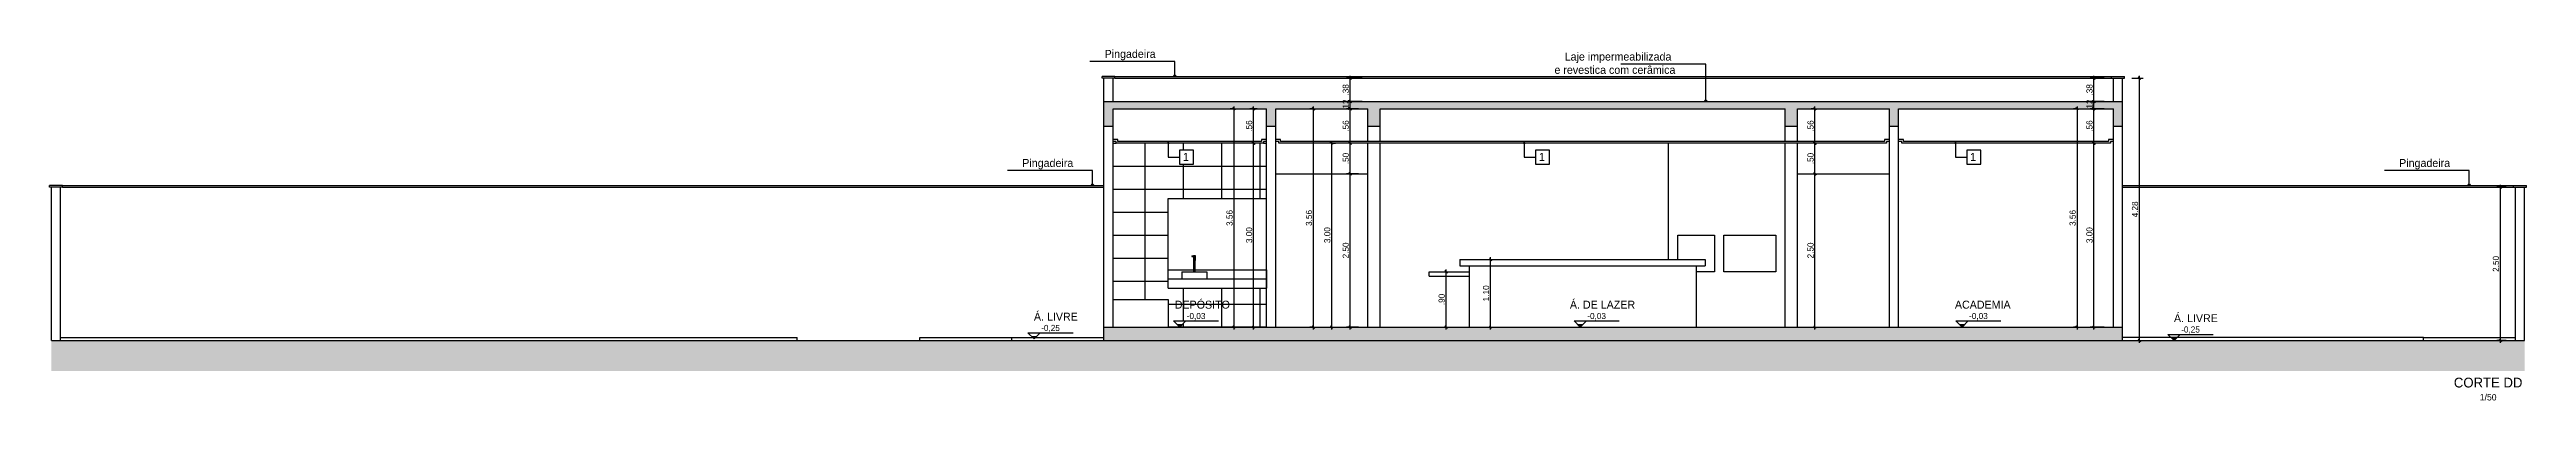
# Model space of a CAD drawing. Header units: feet. Extents: x 1734 to 1931, y 883 to 1088.
# Drawn here: x 1879.5 to 1919.86, y 954.13 to 959.86 of the extents above; entities that cross this region are included whole.
import ezdxf

# ---------------------------------------------------------------- set-up
doc = ezdxf.new("R2010")
doc.units = ezdxf.units.FT
doc.header["$LTSCALE"] = 0.3
doc.header["$MEASUREMENT"] = 0
doc.header["$PDMODE"] = 32
doc.header["$PDSIZE"] = 0.1
doc.layers.get('0').update_dxf_attribs({"linetype": 'CONTINUOUS'})
doc.layers.get('Defpoints').update_dxf_attribs({"linetype": 'CONTINUOUS'})
for name, color, linetype in [('1', 1, 'CONTINUOUS'), ('2', 44, 'CONTINUOUS'), ('3', 3, 'CONTINUOUS'), ('5', 5, 'CONTINUOUS'), ('Cotas', 1, 'CONTINUOUS'), ('fino', 8, 'CONTINUOUS'), ('Texto', 44, 'CONTINUOUS')]:
    doc.layers.add(name, color=color, linetype=linetype)
doc.styles.add('ROMANS', font='romans')
doc.styles.add('style1', font='GOTHIC.TTF')
doc.dimstyles.new('ESC-50', dxfattribs={"dimtxt": 0.1, "dimasz": 0.04, "dimexe": 0.06, "dimexo": 0.15, "dimgap": 0.02, "dimtad": 1, "dimzin": 4, "dimdsep": 46, "dimtxsty": 'style1', "dimblk": 'OBLIQUE', "dimcen": 0.01, "dimdle": 0.04, "dimclrd": 14, "dimclre": 14, "dimclrt": 2, "dimazin": 0, "dimtfac": 1, "dimtix": 1, "dimtmove": 2, "dimatfit": 0, "dimldrblk": 'OPEN90', "dimfxl": 1, "dimtolj": 1, "dimtzin": 4, "dimlwd": -1, "dimlwe": -1, "dimarcsym": 0})

msp = doc.modelspace()

# ---------------------------------------------------------------- texts
at = {"layer": 'Texto', "attachment_point": 1, "style": 'style1'}
for s, insert, char_height, width in [('\\pxqc;\\P{\\H1.3x;Pingadeira}', (1896.107, 960.017), 0.1, 2.00603), ('\\pi1.47898;\\P\\pi0.49161;{\\H1.3x;Laje impermeabilizada\\P\\pi0.32485;e revestica com cerâmica}', (1903.699, 959.973), 0.1, 2.95797), ('\\pxqc;1', (1897.016, 958.17), 0.13, 2.00603), ('\\pxqc;1', (1902.816, 958.17), 0.13, 2.00603), ('\\pxqc;1', (1909.842, 958.17), 0.13, 2.00603), ('\\pxqc;\\P{\\H1.3x;Pingadeira}', (1894.765, 958.237), 0.1, 2.00603), ('\\pxqc;\\P{\\H1.3x;Pingadeira}', (1917.2, 958.237), 0.1, 2.00603), ('\\pi1.70235;DEPÓSITO', (1896.135, 955.758), 0.13, 4.2402), ('\\pi1.61375;Á. DE LAZER', (1902.662, 955.758), 0.13, 4.2402), ('\\pxqc;ACADEMIA', (1908.883, 955.758), 0.13, 4.2402), ('\\pi1.77928;Á. LIVRE', (1893.763, 955.563), 0.13, 4.2402), ('\\pi1.77928;Á. LIVRE', (1912.339, 955.538), 0.13, 4.2402), ('\\pxqc;\\P\\P{\\H1.6x;CORTE DD \\P\\H0.65625x;1/50}', (1918.235, 954.835), 0.1, 2.00603)]:
    msp.add_mtext(s, dxfattribs=dict(at, insert=insert, char_height=char_height, width=width))

# ---------------------------------------------------------------- blocks, each defined once
blk = doc.blocks.new('_Oblique')
at = {"color": 0, "linetype": 'ByBlock', "lineweight": -2}
blk.add_line((-0.5, -0.5), (0.5, 0.5), dxfattribs=at)
blk = doc.blocks.new('*D469')
at = {"layer": 'Cotas', "color": 14, "linetype": 'Continuous', "transparency": 16777216}
for p, q in [((1902.782, 956.428), (1903.043, 956.428)), ((1902.983, 955.288), (1902.983, 956.468)), ((1902.782, 955.328), (1903.043, 955.328))]:
    blk.add_line(p, q, dxfattribs=at)
at = {"layer": 'Defpoints', "color": 0, "linetype": 'Continuous', "transparency": 16777216}
for p in [(1902.632, 956.428), (1902.983, 956.428), (1902.632, 955.328)]:
    blk.add_point(p, dxfattribs=at)
at = {"layer": 'Cotas', "color": 14, "linetype": 'Continuous', "transparency": 16777216, "xscale": 0.04, "yscale": 0.04, "zscale": 0.04}
for p, rotation in [((1902.983, 956.428), 90), ((1902.983, 955.328), 270)]:
    blk.add_blockref('_Oblique', p, dxfattribs=dict(at, rotation=rotation))
at = {"layer": 'Cotas', "color": 2, "linetype": 'Continuous', "transparency": 16777216, "insert": (1902.91, 955.878), "char_height": 0.1, "attachment_point": 5, "rotation": 90, "style": 'style1'}
blk.add_mtext('\\A1;1.10', dxfattribs=at)
blk = doc.blocks.new('_Open90')
at = {"color": 0, "linetype": 'ByBlock', "lineweight": -2}
for p, q in [((0, 0), (-1, 0)), ((-0.5, 0.5), (0, 0)), ((0, 0), (-0.5, -0.5))]:
    blk.add_line(p, q, dxfattribs=at)
blk = doc.blocks.new('*D470')
at = {"layer": 'Cotas', "color": 14, "linetype": 'Continuous', "transparency": 16777216}
for p, q in [((1902.259, 955.288), (1902.259, 956.268)), ((1902.259, 956.228), (1902.319, 956.228)), ((1902.259, 955.328), (1902.319, 955.328))]:
    blk.add_line(p, q, dxfattribs=at)
at = {"layer": 'Defpoints', "color": 0, "linetype": 'Continuous', "transparency": 16777216}
for p in [(1902.215, 956.228), (1902.259, 956.228), (1902.215, 955.328)]:
    blk.add_point(p, dxfattribs=at)
at = {"layer": 'Cotas', "color": 14, "linetype": 'Continuous', "transparency": 16777216, "xscale": 0.04, "yscale": 0.04, "zscale": 0.04}
for p, rotation in [((1902.259, 956.228), 90), ((1902.259, 955.328), 270)]:
    blk.add_blockref('_Oblique', p, dxfattribs=dict(at, rotation=rotation))
at = {"layer": 'Cotas', "color": 2, "linetype": 'Continuous', "transparency": 16777216, "insert": (1902.186, 955.778), "char_height": 0.1, "attachment_point": 5, "rotation": 90, "style": 'style1'}
blk.add_mtext('\\A1;.90', dxfattribs=at)
blk = doc.blocks.new('*D471')
at = {"layer": 'Cotas', "color": 14, "linetype": 'Continuous', "transparency": 16777216}
for p, q in [((1900.832, 957.828), (1900.636, 957.828)), ((1900.696, 955.288), (1900.696, 957.868)), ((1900.832, 955.328), (1900.636, 955.328))]:
    blk.add_line(p, q, dxfattribs=at)
at = {"layer": 'Defpoints', "color": 0, "linetype": 'Continuous', "transparency": 16777216}
for p in [(1900.696, 957.828), (1900.982, 957.828), (1900.982, 955.328)]:
    blk.add_point(p, dxfattribs=at)
at = {"layer": 'Cotas', "color": 14, "linetype": 'Continuous', "transparency": 16777216, "xscale": 0.04, "yscale": 0.04, "zscale": 0.04}
for p, rotation in [((1900.696, 957.828), 90), ((1900.696, 955.328), 270)]:
    blk.add_blockref('_Oblique', p, dxfattribs=dict(at, rotation=rotation))
at = {"layer": 'Cotas', "color": 2, "linetype": 'Continuous', "transparency": 16777216, "insert": (1900.623, 956.578), "char_height": 0.1, "attachment_point": 5, "rotation": 90, "style": 'style1'}
blk.add_mtext('\\A1;2.50', dxfattribs=at)
blk = doc.blocks.new('*D472')
at = {"layer": 'Cotas', "color": 14, "linetype": 'Continuous', "transparency": 16777216}
for p, q in [((1900.832, 958.328), (1900.636, 958.328)), ((1900.696, 957.788), (1900.696, 958.368)), ((1900.832, 957.828), (1900.636, 957.828))]:
    blk.add_line(p, q, dxfattribs=at)
at = {"layer": 'Defpoints', "color": 0, "linetype": 'Continuous', "transparency": 16777216}
for p in [(1900.696, 958.328), (1900.982, 958.328), (1900.982, 957.828)]:
    blk.add_point(p, dxfattribs=at)
at = {"layer": 'Cotas', "color": 14, "linetype": 'Continuous', "transparency": 16777216, "xscale": 0.04, "yscale": 0.04, "zscale": 0.04}
for p, rotation in [((1900.696, 958.328), 90), ((1900.696, 957.828), 270)]:
    blk.add_blockref('_Oblique', p, dxfattribs=dict(at, rotation=rotation))
at = {"layer": 'Cotas', "color": 2, "linetype": 'Continuous', "transparency": 16777216, "insert": (1900.623, 958.078), "char_height": 0.1, "attachment_point": 5, "rotation": 90, "style": 'style1'}
blk.add_mtext('\\A1;.50', dxfattribs=at)
blk = doc.blocks.new('*D473')
at = {"layer": 'Cotas', "color": 14, "linetype": 'Continuous', "transparency": 16777216}
for p, q in [((1900.832, 958.888), (1900.636, 958.888)), ((1900.696, 958.288), (1900.696, 958.928)), ((1900.832, 958.328), (1900.636, 958.328))]:
    blk.add_line(p, q, dxfattribs=at)
at = {"layer": 'Defpoints', "color": 0, "linetype": 'Continuous', "transparency": 16777216}
for p in [(1900.696, 958.888), (1900.982, 958.888), (1900.982, 958.328)]:
    blk.add_point(p, dxfattribs=at)
at = {"layer": 'Cotas', "color": 14, "linetype": 'Continuous', "transparency": 16777216, "xscale": 0.04, "yscale": 0.04, "zscale": 0.04}
for p, rotation in [((1900.696, 958.888), 90), ((1900.696, 958.328), 270)]:
    blk.add_blockref('_Oblique', p, dxfattribs=dict(at, rotation=rotation))
at = {"layer": 'Cotas', "color": 2, "linetype": 'Continuous', "transparency": 16777216, "insert": (1900.623, 958.608), "char_height": 0.1, "attachment_point": 5, "rotation": 90, "style": 'style1'}
blk.add_mtext('\\A1;.56', dxfattribs=at)
blk = doc.blocks.new('*D474')
at = {"layer": 'Cotas', "color": 14, "linetype": 'Continuous', "transparency": 16777216}
for p, q in [((1900.892, 959.008), (1900.636, 959.008)), ((1900.696, 958.888), (1900.696, 959.008)), ((1900.832, 958.888), (1900.636, 958.888))]:
    blk.add_line(p, q, dxfattribs=at)
at = {"layer": 'Defpoints', "color": 0, "linetype": 'Continuous', "transparency": 16777216}
for p in [(1900.696, 959.008), (1901.042, 959.008), (1900.982, 958.888)]:
    blk.add_point(p, dxfattribs=at)
at = {"layer": 'Cotas', "color": 2, "linetype": 'Continuous', "transparency": 16777216, "insert": (1900.623, 958.948), "char_height": 0.1, "attachment_point": 5, "rotation": 90, "style": 'style1'}
blk.add_mtext('\\A1;.12', dxfattribs=at)
blk = doc.blocks.new('*D475')
at = {"layer": 'Cotas', "color": 14, "linetype": 'Continuous', "transparency": 16777216}
for p, q in [((1900.892, 959.388), (1900.636, 959.388)), ((1900.696, 958.968), (1900.696, 959.428)), ((1900.892, 959.008), (1900.636, 959.008))]:
    blk.add_line(p, q, dxfattribs=at)
at = {"layer": 'Defpoints', "color": 0, "linetype": 'Continuous', "transparency": 16777216}
for p in [(1900.696, 959.388), (1901.042, 959.388), (1901.042, 959.008)]:
    blk.add_point(p, dxfattribs=at)
at = {"layer": 'Cotas', "color": 14, "linetype": 'Continuous', "transparency": 16777216, "xscale": 0.04, "yscale": 0.04, "zscale": 0.04}
for p, rotation in [((1900.696, 959.388), 90), ((1900.696, 959.008), 270)]:
    blk.add_blockref('_Oblique', p, dxfattribs=dict(at, rotation=rotation))
at = {"layer": 'Cotas', "color": 2, "linetype": 'Continuous', "transparency": 16777216, "insert": (1900.623, 959.198), "char_height": 0.1, "attachment_point": 5, "rotation": 90, "style": 'style1'}
blk.add_mtext('\\A1;.38', dxfattribs=at)
blk = doc.blocks.new('*D476')
at = {"layer": 'Cotas', "color": 14, "linetype": 'Continuous', "transparency": 16777216}
for p, q in [((1900.394, 955.288), (1900.394, 958.368)), ((1900.394, 958.328), (1900.454, 958.328)), ((1900.394, 955.328), (1900.454, 955.328))]:
    blk.add_line(p, q, dxfattribs=at)
at = {"layer": 'Defpoints', "color": 0, "linetype": 'Continuous', "transparency": 16777216}
for p in [(1900.38, 958.328), (1900.394, 958.328), (1900.38, 955.328)]:
    blk.add_point(p, dxfattribs=at)
at = {"layer": 'Cotas', "color": 14, "linetype": 'Continuous', "transparency": 16777216, "xscale": 0.04, "yscale": 0.04, "zscale": 0.04}
for p, rotation in [((1900.394, 958.328), 90), ((1900.394, 955.328), 270)]:
    blk.add_blockref('_Oblique', p, dxfattribs=dict(at, rotation=rotation))
at = {"layer": 'Cotas', "color": 2, "linetype": 'Continuous', "transparency": 16777216, "insert": (1900.322, 956.828), "char_height": 0.1, "attachment_point": 5, "rotation": 90, "style": 'style1'}
blk.add_mtext('\\A1;3.00', dxfattribs=at)
blk = doc.blocks.new('*D477')
at = {"layer": 'Cotas', "color": 14, "linetype": 'Continuous', "transparency": 16777216}
for p, q in [((1900.097, 958.888), (1900.037, 958.888)), ((1900.097, 955.288), (1900.097, 958.928)), ((1900.097, 955.328), (1900.037, 955.328))]:
    blk.add_line(p, q, dxfattribs=at)
at = {"layer": 'Defpoints', "color": 0, "linetype": 'Continuous', "transparency": 16777216}
for p in [(1900.097, 958.888), (1900.189, 958.888), (1900.189, 955.328)]:
    blk.add_point(p, dxfattribs=at)
at = {"layer": 'Cotas', "color": 14, "linetype": 'Continuous', "transparency": 16777216, "xscale": 0.04, "yscale": 0.04, "zscale": 0.04}
for p, rotation in [((1900.097, 958.888), 90), ((1900.097, 955.328), 270)]:
    blk.add_blockref('_Oblique', p, dxfattribs=dict(at, rotation=rotation))
at = {"layer": 'Cotas', "color": 2, "linetype": 'Continuous', "transparency": 16777216, "insert": (1900.024, 957.108), "char_height": 0.1, "attachment_point": 5, "rotation": 90, "style": 'style1'}
blk.add_mtext('\\A1;3.56', dxfattribs=at)
blk = doc.blocks.new('*D478')
at = {"layer": 'Cotas', "color": 14, "linetype": 'Continuous', "transparency": 16777216}
for p, q in [((1899.132, 958.328), (1899.062, 958.328)), ((1899.122, 955.288), (1899.122, 958.368)), ((1899.122, 955.328), (1899.062, 955.328))]:
    blk.add_line(p, q, dxfattribs=at)
at = {"layer": 'Defpoints', "color": 0, "linetype": 'Continuous', "transparency": 16777216}
for p in [(1899.122, 958.328), (1899.282, 958.328), (1899.186, 955.328)]:
    blk.add_point(p, dxfattribs=at)
at = {"layer": 'Cotas', "color": 14, "linetype": 'Continuous', "transparency": 16777216, "xscale": 0.04, "yscale": 0.04, "zscale": 0.04}
for p, rotation in [((1899.122, 958.328), 90), ((1899.122, 955.328), 270)]:
    blk.add_blockref('_Oblique', p, dxfattribs=dict(at, rotation=rotation))
at = {"layer": 'Cotas', "color": 2, "linetype": 'Continuous', "transparency": 16777216, "insert": (1899.049, 956.828), "char_height": 0.1, "attachment_point": 5, "rotation": 90, "style": 'style1'}
blk.add_mtext('\\A1;3.00', dxfattribs=at)
blk = doc.blocks.new('*D479')
at = {"layer": 'Cotas', "color": 14, "linetype": 'Continuous', "transparency": 16777216}
for p, q in [((1899.182, 958.888), (1899.062, 958.888)), ((1899.122, 958.288), (1899.122, 958.928)), ((1899.132, 958.328), (1899.062, 958.328))]:
    blk.add_line(p, q, dxfattribs=at)
at = {"layer": 'Defpoints', "color": 0, "linetype": 'Continuous', "transparency": 16777216}
for p in [(1899.122, 958.888), (1899.332, 958.888), (1899.282, 958.328)]:
    blk.add_point(p, dxfattribs=at)
at = {"layer": 'Cotas', "color": 14, "linetype": 'Continuous', "transparency": 16777216, "xscale": 0.04, "yscale": 0.04, "zscale": 0.04}
for p, rotation in [((1899.122, 958.888), 90), ((1899.122, 958.328), 270)]:
    blk.add_blockref('_Oblique', p, dxfattribs=dict(at, rotation=rotation))
at = {"layer": 'Cotas', "color": 2, "linetype": 'Continuous', "transparency": 16777216, "insert": (1899.049, 958.608), "char_height": 0.1, "attachment_point": 5, "rotation": 90, "style": 'style1'}
blk.add_mtext('\\A1;.56', dxfattribs=at)
blk = doc.blocks.new('*D480')
at = {"layer": 'Cotas', "color": 14, "linetype": 'Continuous', "transparency": 16777216}
for p, q in [((1898.802, 958.888), (1898.742, 958.888)), ((1898.802, 958.928), (1898.802, 955.288)), ((1898.802, 955.328), (1898.742, 955.328))]:
    blk.add_line(p, q, dxfattribs=at)
at = {"layer": 'Defpoints', "color": 0, "linetype": 'Continuous', "transparency": 16777216}
for p in [(1898.829, 958.888), (1898.802, 955.328), (1898.829, 955.328)]:
    blk.add_point(p, dxfattribs=at)
at = {"layer": 'Cotas', "color": 14, "linetype": 'Continuous', "transparency": 16777216, "xscale": 0.04, "yscale": 0.04, "zscale": 0.04}
for p, rotation in [((1898.802, 958.888), 90), ((1898.802, 955.328), 270)]:
    blk.add_blockref('_Oblique', p, dxfattribs=dict(at, rotation=rotation))
at = {"layer": 'Cotas', "color": 2, "linetype": 'Continuous', "transparency": 16777216, "insert": (1898.73, 957.108), "char_height": 0.1, "attachment_point": 5, "rotation": 90, "style": 'style1'}
blk.add_mtext('\\A1;3.56', dxfattribs=at)
blk = doc.blocks.new('*D481')
at = {"layer": 'Cotas', "color": 14, "linetype": 'Continuous', "transparency": 16777216}
for p, q in [((1908.132, 957.828), (1908.329, 957.828)), ((1908.269, 955.288), (1908.269, 957.868)), ((1908.132, 955.328), (1908.329, 955.328))]:
    blk.add_line(p, q, dxfattribs=at)
at = {"layer": 'Defpoints', "color": 0, "linetype": 'Continuous', "transparency": 16777216}
for p in [(1907.982, 957.828), (1908.269, 957.828), (1907.982, 955.328)]:
    blk.add_point(p, dxfattribs=at)
at = {"layer": 'Cotas', "color": 14, "linetype": 'Continuous', "transparency": 16777216, "xscale": 0.04, "yscale": 0.04, "zscale": 0.04}
for p, rotation in [((1908.269, 957.828), 90), ((1908.269, 955.328), 270)]:
    blk.add_blockref('_Oblique', p, dxfattribs=dict(at, rotation=rotation))
at = {"layer": 'Cotas', "color": 2, "linetype": 'Continuous', "transparency": 16777216, "insert": (1908.197, 956.578), "char_height": 0.1, "attachment_point": 5, "rotation": 90, "style": 'style1'}
blk.add_mtext('\\A1;2.50', dxfattribs=at)
blk = doc.blocks.new('*D482')
at = {"layer": 'Cotas', "color": 14, "linetype": 'Continuous', "transparency": 16777216}
for p, q in [((1908.269, 958.328), (1908.209, 958.328)), ((1908.269, 957.788), (1908.269, 958.368)), ((1908.132, 957.828), (1908.329, 957.828))]:
    blk.add_line(p, q, dxfattribs=at)
at = {"layer": 'Defpoints', "color": 0, "linetype": 'Continuous', "transparency": 16777216}
for p in [(1908.269, 958.328), (1908.366, 958.328), (1907.982, 957.828)]:
    blk.add_point(p, dxfattribs=at)
at = {"layer": 'Cotas', "color": 14, "linetype": 'Continuous', "transparency": 16777216, "xscale": 0.04, "yscale": 0.04, "zscale": 0.04}
for p, rotation in [((1908.269, 958.328), 90), ((1908.269, 957.828), 270)]:
    blk.add_blockref('_Oblique', p, dxfattribs=dict(at, rotation=rotation))
at = {"layer": 'Cotas', "color": 2, "linetype": 'Continuous', "transparency": 16777216, "insert": (1908.197, 958.078), "char_height": 0.1, "attachment_point": 5, "rotation": 90, "style": 'style1'}
blk.add_mtext('\\A1;.50', dxfattribs=at)
blk = doc.blocks.new('*D483')
at = {"layer": 'Cotas', "color": 14, "linetype": 'Continuous', "transparency": 16777216}
for p, q in [((1908.269, 958.888), (1908.209, 958.888)), ((1908.269, 958.288), (1908.269, 958.928)), ((1908.269, 958.328), (1908.209, 958.328))]:
    blk.add_line(p, q, dxfattribs=at)
at = {"layer": 'Defpoints', "color": 0, "linetype": 'Continuous', "transparency": 16777216}
for p in [(1908.269, 958.888), (1908.366, 958.888), (1908.366, 958.328)]:
    blk.add_point(p, dxfattribs=at)
at = {"layer": 'Cotas', "color": 14, "linetype": 'Continuous', "transparency": 16777216, "xscale": 0.04, "yscale": 0.04, "zscale": 0.04}
for p, rotation in [((1908.269, 958.888), 90), ((1908.269, 958.328), 270)]:
    blk.add_blockref('_Oblique', p, dxfattribs=dict(at, rotation=rotation))
at = {"layer": 'Cotas', "color": 2, "linetype": 'Continuous', "transparency": 16777216, "insert": (1908.197, 958.608), "char_height": 0.1, "attachment_point": 5, "rotation": 90, "style": 'style1'}
blk.add_mtext('\\A1;.56', dxfattribs=at)
blk = doc.blocks.new('*D484')
at = {"layer": 'Cotas', "color": 14, "linetype": 'Continuous', "transparency": 16777216}
for p, q in [((1912.932, 958.328), (1912.755, 958.328)), ((1912.815, 955.288), (1912.815, 958.368)), ((1912.982, 955.328), (1912.755, 955.328))]:
    blk.add_line(p, q, dxfattribs=at)
at = {"layer": 'Defpoints', "color": 0, "linetype": 'Continuous', "transparency": 16777216}
for p in [(1912.815, 958.328), (1913.082, 958.328), (1913.132, 955.328)]:
    blk.add_point(p, dxfattribs=at)
at = {"layer": 'Cotas', "color": 14, "linetype": 'Continuous', "transparency": 16777216, "xscale": 0.04, "yscale": 0.04, "zscale": 0.04}
for p, rotation in [((1912.815, 958.328), 90), ((1912.815, 955.328), 270)]:
    blk.add_blockref('_Oblique', p, dxfattribs=dict(at, rotation=rotation))
at = {"layer": 'Cotas', "color": 2, "linetype": 'Continuous', "transparency": 16777216, "insert": (1912.742, 956.828), "char_height": 0.1, "attachment_point": 5, "rotation": 90, "style": 'style1'}
blk.add_mtext('\\A1;3.00', dxfattribs=at)
blk = doc.blocks.new('*D485')
at = {"layer": 'Cotas', "color": 14, "linetype": 'Continuous', "transparency": 16777216}
for p, q in [((1912.982, 958.888), (1912.755, 958.888)), ((1912.815, 958.288), (1912.815, 958.928)), ((1912.932, 958.328), (1912.755, 958.328))]:
    blk.add_line(p, q, dxfattribs=at)
at = {"layer": 'Defpoints', "color": 0, "linetype": 'Continuous', "transparency": 16777216}
for p in [(1912.815, 958.888), (1913.132, 958.888), (1913.082, 958.328)]:
    blk.add_point(p, dxfattribs=at)
at = {"layer": 'Cotas', "color": 14, "linetype": 'Continuous', "transparency": 16777216, "xscale": 0.04, "yscale": 0.04, "zscale": 0.04}
for p, rotation in [((1912.815, 958.888), 90), ((1912.815, 958.328), 270)]:
    blk.add_blockref('_Oblique', p, dxfattribs=dict(at, rotation=rotation))
at = {"layer": 'Cotas', "color": 2, "linetype": 'Continuous', "transparency": 16777216, "insert": (1912.742, 958.608), "char_height": 0.1, "attachment_point": 5, "rotation": 90, "style": 'style1'}
blk.add_mtext('\\A1;.56', dxfattribs=at)
blk = doc.blocks.new('*D486')
at = {"layer": 'Cotas', "color": 14, "linetype": 'Continuous', "transparency": 16777216}
for p, q in [((1912.982, 959.008), (1912.755, 959.008)), ((1912.815, 958.888), (1912.815, 959.008)), ((1912.982, 958.888), (1912.755, 958.888))]:
    blk.add_line(p, q, dxfattribs=at)
at = {"layer": 'Defpoints', "color": 0, "linetype": 'Continuous', "transparency": 16777216}
for p in [(1912.815, 959.008), (1913.132, 959.008), (1913.132, 958.888)]:
    blk.add_point(p, dxfattribs=at)
at = {"layer": 'Cotas', "color": 2, "linetype": 'Continuous', "transparency": 16777216, "insert": (1912.742, 958.948), "char_height": 0.1, "attachment_point": 5, "rotation": 90, "style": 'style1'}
blk.add_mtext('\\A1;.12', dxfattribs=at)
blk = doc.blocks.new('*D487')
at = {"layer": 'Cotas', "color": 14, "linetype": 'Continuous', "transparency": 16777216}
for p, q in [((1912.982, 959.388), (1912.755, 959.388)), ((1912.815, 958.968), (1912.815, 959.428)), ((1912.982, 959.008), (1912.755, 959.008))]:
    blk.add_line(p, q, dxfattribs=at)
at = {"layer": 'Defpoints', "color": 0, "linetype": 'Continuous', "transparency": 16777216}
for p in [(1912.815, 959.388), (1913.132, 959.388), (1913.132, 959.008)]:
    blk.add_point(p, dxfattribs=at)
at = {"layer": 'Cotas', "color": 14, "linetype": 'Continuous', "transparency": 16777216, "xscale": 0.04, "yscale": 0.04, "zscale": 0.04}
for p, rotation in [((1912.815, 959.388), 90), ((1912.815, 959.008), 270)]:
    blk.add_blockref('_Oblique', p, dxfattribs=dict(at, rotation=rotation))
at = {"layer": 'Cotas', "color": 2, "linetype": 'Continuous', "transparency": 16777216, "insert": (1912.742, 959.198), "char_height": 0.1, "attachment_point": 5, "rotation": 90, "style": 'style1'}
blk.add_mtext('\\A1;.38', dxfattribs=at)
blk = doc.blocks.new('*D488')
at = {"layer": 'Cotas', "color": 14, "linetype": 'Continuous', "transparency": 16777216}
for p, q in [((1912.54, 958.888), (1912.48, 958.888)), ((1912.54, 958.928), (1912.54, 955.288)), ((1912.54, 955.328), (1912.48, 955.328))]:
    blk.add_line(p, q, dxfattribs=at)
at = {"layer": 'Defpoints', "color": 0, "linetype": 'Continuous', "transparency": 16777216}
for p in [(1912.584, 958.888), (1912.54, 955.328), (1912.584, 955.328)]:
    blk.add_point(p, dxfattribs=at)
at = {"layer": 'Cotas', "color": 14, "linetype": 'Continuous', "transparency": 16777216, "xscale": 0.04, "yscale": 0.04, "zscale": 0.04}
for p, rotation in [((1912.54, 958.888), 90), ((1912.54, 955.328), 270)]:
    blk.add_blockref('_Oblique', p, dxfattribs=dict(at, rotation=rotation))
at = {"layer": 'Cotas', "color": 2, "linetype": 'Continuous', "transparency": 16777216, "insert": (1912.468, 957.108), "char_height": 0.1, "attachment_point": 5, "rotation": 90, "style": 'style1'}
blk.add_mtext('\\A1;3.56', dxfattribs=at)
blk = doc.blocks.new('*D489')
at = {"layer": 'Cotas', "color": 14, "linetype": 'Continuous', "transparency": 16777216}
for p, q in [((1913.432, 959.388), (1913.616, 959.388)), ((1913.556, 955.068), (1913.556, 959.428)), ((1913.432, 955.108), (1913.616, 955.108))]:
    blk.add_line(p, q, dxfattribs=at)
at = {"layer": 'Defpoints', "color": 0, "linetype": 'Continuous', "transparency": 16777216}
for p in [(1913.282, 959.388), (1913.556, 959.388), (1913.282, 955.108)]:
    blk.add_point(p, dxfattribs=at)
at = {"layer": 'Cotas', "color": 14, "linetype": 'Continuous', "transparency": 16777216, "xscale": 0.04, "yscale": 0.04, "zscale": 0.04}
for p, rotation in [((1913.556, 959.388), 90), ((1913.556, 955.108), 270)]:
    blk.add_blockref('_Oblique', p, dxfattribs=dict(at, rotation=rotation))
at = {"layer": 'Cotas', "color": 2, "linetype": 'Continuous', "transparency": 16777216, "insert": (1913.484, 957.248), "char_height": 0.1, "attachment_point": 5, "rotation": 90, "style": 'style1'}
blk.add_mtext('\\A1;4.28', dxfattribs=at)
blk = doc.blocks.new('*D498')
at = {"layer": 'Cotas', "color": 14, "linetype": 'Continuous', "transparency": 16777216}
for p, q in [((1919.532, 957.608), (1919.378, 957.608)), ((1919.438, 955.068), (1919.438, 957.648)), ((1919.532, 955.108), (1919.378, 955.108))]:
    blk.add_line(p, q, dxfattribs=at)
at = {"layer": 'Defpoints', "color": 0, "linetype": 'Continuous', "transparency": 16777216}
for p in [(1919.438, 957.608), (1919.682, 957.608), (1919.682, 955.108)]:
    blk.add_point(p, dxfattribs=at)
at = {"layer": 'Cotas', "color": 14, "linetype": 'Continuous', "transparency": 16777216, "xscale": 0.04, "yscale": 0.04, "zscale": 0.04}
for p, rotation in [((1919.438, 957.608), 90), ((1919.438, 955.108), 270)]:
    blk.add_blockref('_Oblique', p, dxfattribs=dict(at, rotation=rotation))
at = {"layer": 'Cotas', "color": 2, "linetype": 'Continuous', "transparency": 16777216, "insert": (1919.365, 956.358), "char_height": 0.1, "attachment_point": 5, "rotation": 90, "style": 'style1'}
blk.add_mtext('\\A1;2.50', dxfattribs=at)
blk = doc.blocks.new('Niv_cr')
for p, q in [((0, 0), (-0.1, 0.1)), ((-0.1, 0.1), (0.635, 0.1)), ((0, 0), (0.1, 0.1))]:
    blk.add_line(p, q)
blk.add_solid([(-0.05, 0.05), (0.05, 0.05), (0, 0)])
at = {"color": 2, "style": 'ROMANS'}
blk.add_attdef('NIVEL', (0.115, 0.129), '', height=0.1, dxfattribs=at)

# ---------------------------------------------------------------- dimensions: what is measured, and where the dimension line sits
at = {"layer": 'Cotas', "linetype": 'Continuous'}
for base, p1, p2, picture, middle in [((1900.696, 959.388), (1901.042, 959.008), (1901.042, 959.388), '*D475', (1900.623, 959.198)), ((1912.815, 959.388), (1913.132, 959.008), (1913.132, 959.388), '*D487', (1912.742, 959.198)), ((1913.556, 959.388), (1913.282, 955.108), (1913.282, 959.388), '*D489', (1913.484, 957.248)), ((1900.696, 959.008), (1900.982, 958.888), (1901.042, 959.008), '*D474', (1900.623, 958.948)), ((1912.815, 959.008), (1913.132, 958.888), (1913.132, 959.008), '*D486', (1912.742, 958.948)), ((1898.802, 955.328), (1898.829, 958.888), (1898.829, 955.328), '*D480', (1898.73, 957.108)), ((1899.122, 958.888), (1899.282, 958.328), (1899.332, 958.888), '*D479', (1899.049, 958.608)), ((1900.097, 958.888), (1900.189, 955.328), (1900.189, 958.888), '*D477', (1900.024, 957.108)), ((1900.696, 958.888), (1900.982, 958.328), (1900.982, 958.888), '*D473', (1900.623, 958.608)), ((1908.269, 958.888), (1908.366, 958.328), (1908.366, 958.888), '*D483', (1908.197, 958.608)), ((1912.54, 955.328), (1912.584, 958.888), (1912.584, 955.328), '*D488', (1912.468, 957.108)), ((1912.815, 958.888), (1913.082, 958.328), (1913.132, 958.888), '*D485', (1912.742, 958.608)), ((1899.122, 958.328), (1899.186, 955.328), (1899.282, 958.328), '*D478', (1899.049, 956.828)), ((1900.394, 958.328), (1900.38, 955.328), (1900.38, 958.328), '*D476', (1900.322, 956.828)), ((1900.696, 958.328), (1900.982, 957.828), (1900.982, 958.328), '*D472', (1900.623, 958.078)), ((1908.269, 958.328), (1907.982, 957.828), (1908.366, 958.328), '*D482', (1908.197, 958.078)), ((1912.815, 958.328), (1913.132, 955.328), (1913.082, 958.328), '*D484', (1912.742, 956.828)), ((1900.696, 957.828), (1900.982, 955.328), (1900.982, 957.828), '*D471', (1900.623, 956.578)), ((1908.269, 957.828), (1907.982, 955.328), (1907.982, 957.828), '*D481', (1908.197, 956.578)), ((1919.438, 957.608), (1919.682, 955.108), (1919.682, 957.608), '*D498', (1919.365, 956.358)), ((1902.259, 956.228), (1902.215, 955.328), (1902.215, 956.228), '*D470', (1902.186, 955.778)), ((1902.983, 956.428), (1902.632, 955.328), (1902.632, 956.428), '*D469', (1902.91, 955.878))]:
    dim = msp.add_linear_dim(base=base, p1=p1, p2=p2, angle=90, dimstyle='ESC-50', override={"dimfxl": 0.278871, "dimfxlon": 1, "dimarcsym": 1}, dxfattribs=at)
    dim.commit()
    dim.dimension.update_dxf_attribs({"geometry": picture, "text_midpoint": middle})

# ---------------------------------------------------------------- hatches: boundary and pattern name
at = {"layer": '1', "linetype": 'Continuous'}
h = msp.add_hatch(dxfattribs=at)
h.set_pattern_fill('EARTH,_I', color=256, angle=315, style=2)
h.set_pattern_definition([(315, (1879.5322, 954.60843), (0.3535534, -8e-17), [0.25, -0.25]), (315, (1879.5985, 954.67472), (0.3535534, -8e-17), [0.25, -0.25]), (315, (1879.6648, 954.74102), (0.3535534, -8e-17), [0.25, -0.25]), (45, (1879.709, 954.74102), (1e-16, 0.3535534), [0.25, -0.25]), (45, (1879.77528, 954.67472), (1e-16, 0.3535534), [0.25, -0.25]), (45, (1879.84157, 954.60843), (1e-16, 0.3535534), [0.25, -0.25])])
h.paths.add_polyline_path([(1919.832, 955.108), (1879.532, 955.108), (1879.532, 954.608), (1919.832, 954.608)])
at = {"layer": '5', "linetype": 'Continuous'}
h = msp.add_hatch(dxfattribs=at)
h.set_pattern_fill('AR-CONC,_I', color=256, scale=0.05, angle=315, style=2)
h.set_pattern_definition([(5, (1896.6822, 955.10843), (0.2314035, -0.275776), [0.0375, -0.4125]), (310, (1896.6822, 955.10843), (0.216884, 0.314996), [0.03, -0.33]), (55.4514, (1896.7015, 955.08545), (0.4482876, 0.03922), [0.03187, -0.350571]), (1.1842, (1896.75292, 955.17914), (0.318807, -0.435847), [0.05625, -0.61875]), (51.6356, (1896.7795, 955.1428), (0.674856, 0.01395), [0.047805, -0.525857]), (306.1842, (1896.7529, 955.17914), (0.674856, 0.01395), [0.045, -0.495]), (336, (1896.7706, 955.1261), (0.068691, -0.353386), [0.0375, -0.4125]), (281, (1896.7706, 955.1261), (0.342404, 0.170354), [0.03, -0.33]), (26.4514, (1896.77632, 955.09666), (0.411095, -0.183032), [0.03187, -0.350571]), (352.5, (1896.68221, 955.10843), (0.1219949, 0.1133966), [0, -0.326, 0, -0.335, 0, -0.33125]), (322.5, (1896.68221, 955.10843), (0.2324547, 0.0464365), [0, -0.191, 0, -0.3185, 0, -0.12625]), (282.5, (1896.60337, 955.18728), (0.1807604, -0.1967091), [0, -0.125, 0, -0.39, 0, -0.5175]), (272.5, (1896.56801, 955.22263), (0.24158, -0.170795), [0, -0.1625, 0, -0.259, 0, -0.3675])])
h.paths.add_polyline_path([(1913.282, 955.108), (1913.282, 955.328), (1896.682, 955.328), (1896.682, 955.108)])
h.paths.add_polyline_path([(1896.682, 959.008), (1896.682, 958.608), (1896.832, 958.608), (1896.832, 958.888), (1899.332, 958.888), (1899.332, 958.608), (1899.482, 958.608), (1899.482, 958.888), (1900.982, 958.888), (1900.982, 958.608), (1901.182, 958.608), (1901.182, 958.888), (1907.782, 958.888), (1907.782, 958.608), (1907.982, 958.608), (1907.982, 958.888), (1909.482, 958.888), (1909.482, 958.608), (1909.632, 958.608), (1909.632, 958.888), (1913.132, 958.888), (1913.132, 958.608), (1913.282, 958.608), (1913.282, 959.008)])
at = {"layer": 'fino', "linetype": 'Continuous'}
h = msp.add_hatch(dxfattribs=at)
h.set_pattern_fill('LINE,_O', color=256, scale=3)
h.set_pattern_definition([(0, (1896.10223, 955.32843), (0, 0.375), [])])
h.paths.add_polyline_path([(1899.332, 958.358), (1899.282, 958.358), (1899.282, 958.328), (1896.882, 958.328), (1896.882, 958.358), (1896.832, 958.358), (1896.832, 955.778), (1897.732, 955.778), (1897.732, 955.328), (1897.917, 955.328), (1897.817, 955.428), (1898.017, 955.428), (1897.917, 955.328), (1899.332, 955.328), (1899.332, 955.963), (1897.732, 955.963), (1897.732, 956.263), (1897.732, 957.428), (1899.332, 957.428)])
h.paths.add_polyline_path([(1897.915, 957.987), (1897.915, 958.215), (1898.143, 958.215), (1898.143, 957.987)], flags=16)
h.paths.add_polyline_path([(1898.003, 955.418), (1898.377, 955.418), (1898.377, 955.589), (1898.003, 955.589)], flags=25)
h.paths.add_polyline_path([(1896.102, 955.79), (1897.003, 955.79), (1897.003, 955.554), (1896.102, 955.554)], flags=9)
h.paths.add_polyline_path([(1896.983, 958.203), (1897.081, 958.203), (1897.081, 958.008), (1896.983, 958.008)], flags=24)
h = msp.add_hatch(dxfattribs=at)
h.set_pattern_fill('LINE,_O', color=256, scale=5, angle=270)
h.set_pattern_definition([(270, (1896.1022, 955.32843), (0.625, -1e-16), [])])
h.paths.add_polyline_path([(1899.332, 958.358), (1899.282, 958.358), (1899.282, 958.328), (1896.882, 958.328), (1896.882, 958.358), (1896.832, 958.358), (1896.832, 955.778), (1897.732, 955.778), (1897.732, 955.328), (1897.917, 955.328), (1897.817, 955.428), (1898.017, 955.428), (1897.917, 955.328), (1899.332, 955.328), (1899.332, 955.963), (1897.732, 955.963), (1897.732, 956.263), (1897.732, 957.428), (1899.332, 957.428)])
h.paths.add_polyline_path([(1897.915, 957.987), (1897.915, 958.215), (1898.143, 958.215), (1898.143, 957.987)], flags=16)
h.paths.add_polyline_path([(1898.003, 955.418), (1898.377, 955.418), (1898.377, 955.589), (1898.003, 955.589)], flags=25)
h.paths.add_polyline_path([(1896.102, 955.79), (1897.003, 955.79), (1897.003, 955.554), (1896.102, 955.554)], flags=9)
h.paths.add_polyline_path([(1896.983, 958.203), (1897.081, 958.203), (1897.081, 958.008), (1896.983, 958.008)], flags=24)

# ---------------------------------------------------------------- linework, layer by layer
at = {"layer": '1', "linetype": 'Continuous'}
for p, q in [((1896.862, 959.418), (1913.102, 959.418)), ((1896.862, 959.388), (1913.102, 959.388)), ((1900.982, 958.358), (1900.982, 958.608)), ((1901.182, 958.358), (1901.182, 958.608)), ((1907.782, 958.358), (1907.782, 958.608)), ((1907.982, 958.358), (1907.982, 958.608)), ((1900.982, 955.328), (1900.982, 958.328)), ((1901.182, 955.328), (1901.182, 958.328)), ((1905.882, 956.428), (1905.882, 958.328)), ((1907.782, 955.328), (1907.782, 958.328)), ((1907.982, 955.328), (1907.982, 958.328)), ((1899.482, 957.828), (1900.982, 957.828)), ((1907.982, 957.828), (1909.482, 957.828)), ((1879.712, 957.638), (1896.682, 957.638)), ((1879.712, 957.608), (1896.682, 957.608)), ((1913.282, 957.638), (1919.652, 957.638)), ((1913.282, 957.608), (1919.652, 957.608)), ((1897.732, 956.263), (1899.332, 956.263)), ((1897.732, 955.963), (1897.732, 956.263)), ((1897.954, 956.228), (1898.359, 956.228)), ((1897.954, 956.228), (1897.954, 956.113)), ((1898.359, 956.228), (1898.359, 956.113)), ((1899.332, 956.263), (1899.332, 955.963)), ((1901.982, 956.228), (1902.632, 956.228)), ((1901.982, 956.158), (1901.982, 956.228)), ((1901.982, 956.158), (1902.632, 956.158)), ((1896.832, 955.778), (1897.732, 955.778)), ((1897.732, 956.113), (1899.332, 956.113)), ((1897.732, 955.963), (1899.332, 955.963)), ((1897.732, 955.778), (1897.732, 955.328)), ((1895.182, 955.158), (1896.682, 955.158)), ((1918.182, 955.158), (1913.282, 955.158))]:
    msp.add_line(p, q, dxfattribs=at)
for points in [[(1906.032, 956.428), (1906.032, 956.828), (1906.632, 956.828), (1906.632, 956.228), (1906.332, 956.228)], [(1898.117, 956.488), (1898.117, 956.48)], [(1898.117, 956.488), (1898.14, 956.488)], [(1898.117, 956.48), (1898.14, 956.48)], [(1898.174, 956.492), (1898.14, 956.492)], [(1898.14, 956.492), (1898.14, 956.48)], [(1898.14, 956.48), (1898.14, 956.476)], [(1898.14, 956.476), (1898.153, 956.476)], [(1898.14, 956.475), (1898.14, 956.422)], [(1898.152, 956.475), (1898.14, 956.475)], [(1898.168, 956.422), (1898.14, 956.422)], [(1898.146, 956.422), (1898.145, 956.422)], [(1898.145, 956.422), (1898.145, 956.414)], [(1898.146, 956.413), (1898.145, 956.414)], [(1898.169, 956.422), (1898.146, 956.422)], [(1898.146, 956.422), (1898.146, 956.422)], [(1898.168, 956.413), (1898.146, 956.413)], [(1898.147, 956.228), (1898.147, 956.413)], [(1898.152, 956.475), (1898.152, 956.476)], [(1898.174, 956.476), (1898.152, 956.476)], [(1898.174, 956.475), (1898.152, 956.475)], [(1898.157, 956.402), (1898.157, 956.496)], [(1898.161, 956.475), (1898.161, 956.476)], [(1898.167, 956.228), (1898.167, 956.413)], [(1898.174, 956.422), (1898.168, 956.422)], [(1898.168, 956.422), (1898.168, 956.422)], [(1898.169, 956.414), (1898.168, 956.413)], [(1898.169, 956.422), (1898.169, 956.414)], [(1898.174, 956.476), (1898.174, 956.492)], [(1898.174, 956.433), (1898.174, 956.475)], [(1898.174, 956.422), (1898.174, 956.433)]]:
    msp.add_lwpolyline(points, dxfattribs=at)
msp.add_lwpolyline([(1906.782, 956.828), (1907.632, 956.828), (1907.632, 956.228), (1906.782, 956.228)], close=True, dxfattribs=at)
at = {"layer": '2'}
for p, q in [((1902.482, 956.428), (1906.482, 956.428)), ((1902.482, 956.428), (1902.482, 956.328)), ((1902.482, 956.328), (1906.482, 956.328)), ((1902.632, 956.328), (1902.632, 955.328)), ((1906.332, 956.328), (1906.332, 955.328)), ((1906.482, 956.428), (1906.482, 956.328))]:
    msp.add_line(p, q, dxfattribs=at)
at = {"layer": '3'}
for points in [[(1899.332, 958.388), (1899.252, 958.388), (1899.252, 958.358), (1896.912, 958.358), (1896.912, 958.388), (1896.832, 958.388)], [(1899.332, 958.358), (1899.282, 958.358), (1899.282, 958.328), (1896.882, 958.328), (1896.882, 958.358), (1896.832, 958.358)], [(1909.482, 958.388), (1909.402, 958.388), (1909.402, 958.358), (1899.562, 958.358), (1899.562, 958.388), (1899.482, 958.388)], [(1909.482, 958.358), (1909.432, 958.358), (1909.432, 958.328), (1899.532, 958.328), (1899.532, 958.358), (1899.482, 958.358)], [(1913.132, 958.388), (1913.052, 958.388), (1913.052, 958.358), (1909.712, 958.358), (1909.712, 958.388), (1909.632, 958.388)], [(1913.132, 958.358), (1913.082, 958.358), (1913.082, 958.328), (1909.682, 958.328), (1909.682, 958.358), (1909.632, 958.358)]]:
    msp.add_lwpolyline(points, dxfattribs=at)
at = {"layer": '5', "linetype": 'Continuous'}
for p, q in [((1896.862, 959.418), (1896.652, 959.418)), ((1896.652, 959.388), (1896.652, 959.418)), ((1896.862, 959.388), (1896.652, 959.388)), ((1896.682, 955.108), (1896.682, 959.388)), ((1896.832, 959.008), (1896.832, 959.388)), ((1896.862, 959.388), (1896.862, 959.418)), ((1913.102, 959.418), (1913.312, 959.418)), ((1913.102, 959.388), (1913.102, 959.418)), ((1913.102, 959.388), (1913.312, 959.388)), ((1913.132, 959.008), (1913.132, 959.388)), ((1913.282, 955.108), (1913.282, 959.388)), ((1913.312, 959.388), (1913.312, 959.418)), ((1896.682, 959.008), (1913.282, 959.008)), ((1896.682, 958.608), (1896.832, 958.608)), ((1896.832, 958.888), (1899.332, 958.888)), ((1896.832, 955.328), (1896.832, 958.888)), ((1899.332, 955.328), (1899.332, 958.888)), ((1899.332, 958.608), (1899.482, 958.608)), ((1899.482, 958.888), (1900.982, 958.888)), ((1899.482, 955.328), (1899.482, 958.888)), ((1900.982, 958.608), (1900.982, 958.888)), ((1900.982, 958.608), (1901.182, 958.608)), ((1901.182, 958.888), (1907.782, 958.888)), ((1901.182, 958.608), (1901.182, 958.888)), ((1907.782, 958.608), (1907.782, 958.888)), ((1907.782, 958.608), (1907.982, 958.608)), ((1907.982, 958.888), (1909.482, 958.888)), ((1907.982, 958.608), (1907.982, 958.888)), ((1909.482, 955.328), (1909.482, 958.888)), ((1909.482, 958.608), (1909.632, 958.608)), ((1909.632, 958.888), (1913.132, 958.888)), ((1909.632, 955.328), (1909.632, 958.888)), ((1913.132, 955.328), (1913.132, 958.888)), ((1913.132, 958.608), (1913.282, 958.608)), ((1879.712, 957.638), (1879.502, 957.638)), ((1879.502, 957.608), (1879.502, 957.638)), ((1879.712, 957.608), (1879.502, 957.608)), ((1879.532, 955.108), (1879.532, 957.608)), ((1879.682, 955.108), (1879.682, 957.608)), ((1879.712, 957.608), (1879.712, 957.638)), ((1919.652, 957.638), (1919.862, 957.638)), ((1919.652, 957.608), (1919.652, 957.638)), ((1919.652, 957.608), (1919.862, 957.608)), ((1919.682, 955.108), (1919.682, 957.608)), ((1919.832, 955.108), (1919.832, 957.608)), ((1919.862, 957.608), (1919.862, 957.638)), ((1896.682, 955.328), (1913.282, 955.328)), ((1879.532, 955.108), (1919.832, 955.108)), ((1879.682, 955.158), (1891.682, 955.158)), ((1891.682, 955.108), (1891.682, 955.158)), ((1893.682, 955.158), (1895.182, 955.158)), ((1893.682, 955.108), (1893.682, 955.158)), ((1895.182, 955.108), (1895.182, 955.158)), ((1918.182, 955.158), (1919.682, 955.158)), ((1918.182, 955.108), (1918.182, 955.158))]:
    msp.add_line(p, q, dxfattribs=at)
at = {"layer": 'Cotas', "linetype": 'Continuous'}
for p, q in [((1897.732, 956.263), (1897.732, 957.428)), ((1897.732, 957.428), (1899.332, 957.428))]:
    msp.add_line(p, q, dxfattribs=at)
at = {"layer": 'Texto'}
for points in [[(1897.915, 957.987), (1898.143, 957.987), (1898.143, 958.215), (1897.915, 958.215)], [(1903.715, 957.987), (1903.944, 957.987), (1903.944, 958.215), (1903.715, 958.215)], [(1910.741, 957.987), (1910.97, 957.987), (1910.97, 958.215), (1910.741, 958.215)]]:
    msp.add_lwpolyline(points, close=True, dxfattribs=at)

# ---------------------------------------------------------------- block references
at = {"layer": 'Texto', "linetype": 'Continuous', "ltscale": 0.4}
ref = msp.add_blockref('Niv_cr', (1895.545, 955.133), dxfattribs=at)
ref.add_attrib('NIVEL', '-0,25', (1895.66, 955.263), dxfattribs={"layer": '0', "height": 0.1, "style": 'style1'})
ref = msp.add_blockref('Niv_cr', (1897.917, 955.328), dxfattribs=at)
ref.add_attrib('NIVEL', '-0,03', (1898.032, 955.458), dxfattribs={"layer": '0', "height": 0.1, "style": 'style1'})
ref = msp.add_blockref('Niv_cr', (1904.444, 955.328), dxfattribs=at)
ref.add_attrib('NIVEL', '-0,03', (1904.559, 955.458), dxfattribs={"layer": '0', "height": 0.1, "style": 'style1'})
ref = msp.add_blockref('Niv_cr', (1910.665, 955.328), dxfattribs=at)
ref.add_attrib('NIVEL', '-0,03', (1910.78, 955.458), dxfattribs={"layer": '0', "height": 0.1, "style": 'style1'})
ref = msp.add_blockref('Niv_cr', (1914.121, 955.108), dxfattribs=at)
ref.add_attrib('NIVEL', '-0,25', (1914.236, 955.238), dxfattribs={"layer": '0', "height": 0.1, "style": 'style1'})

msp.set_redraw_order([(e.dxf.handle, doc.entitydb.next_handle()) for e in msp.query("TEXT MTEXT ATTDEF DIMENSION ARC_DIMENSION")])  # texts and dimensions are drawn at this point

# ---------------------------------------------------------------- leaders
at = {"layer": 'Cotas', "linetype": 'Continuous'}
for points in [[(1897.836, 959.418), (1897.836, 959.661), (1896.454, 959.661)], [(1906.489, 959.008), (1906.489, 959.617), (1905.108, 959.617)], [(1896.494, 957.638), (1896.494, 957.881), (1895.112, 957.881)], [(1918.928, 957.638), (1918.928, 957.881), (1917.547, 957.881)]]:
    msp.add_leader(points, dimstyle='ESC-50', override={"dimgap": 0.02, "dimtad": 0, "dimfxl": 0.278871, "dimfxlon": 1, "dimarcsym": 1}, dxfattribs=at)
for points in [[(1897.731, 958.346), (1897.731, 958.101), (1897.915, 958.101)], [(1903.531, 958.346), (1903.531, 958.101), (1903.715, 958.101)], [(1910.557, 958.346), (1910.557, 958.101), (1910.741, 958.101)]]:
    msp.add_leader(points, dimstyle='ESC-50', dxfattribs=at)

doc.saveas('drawing.dxf')
